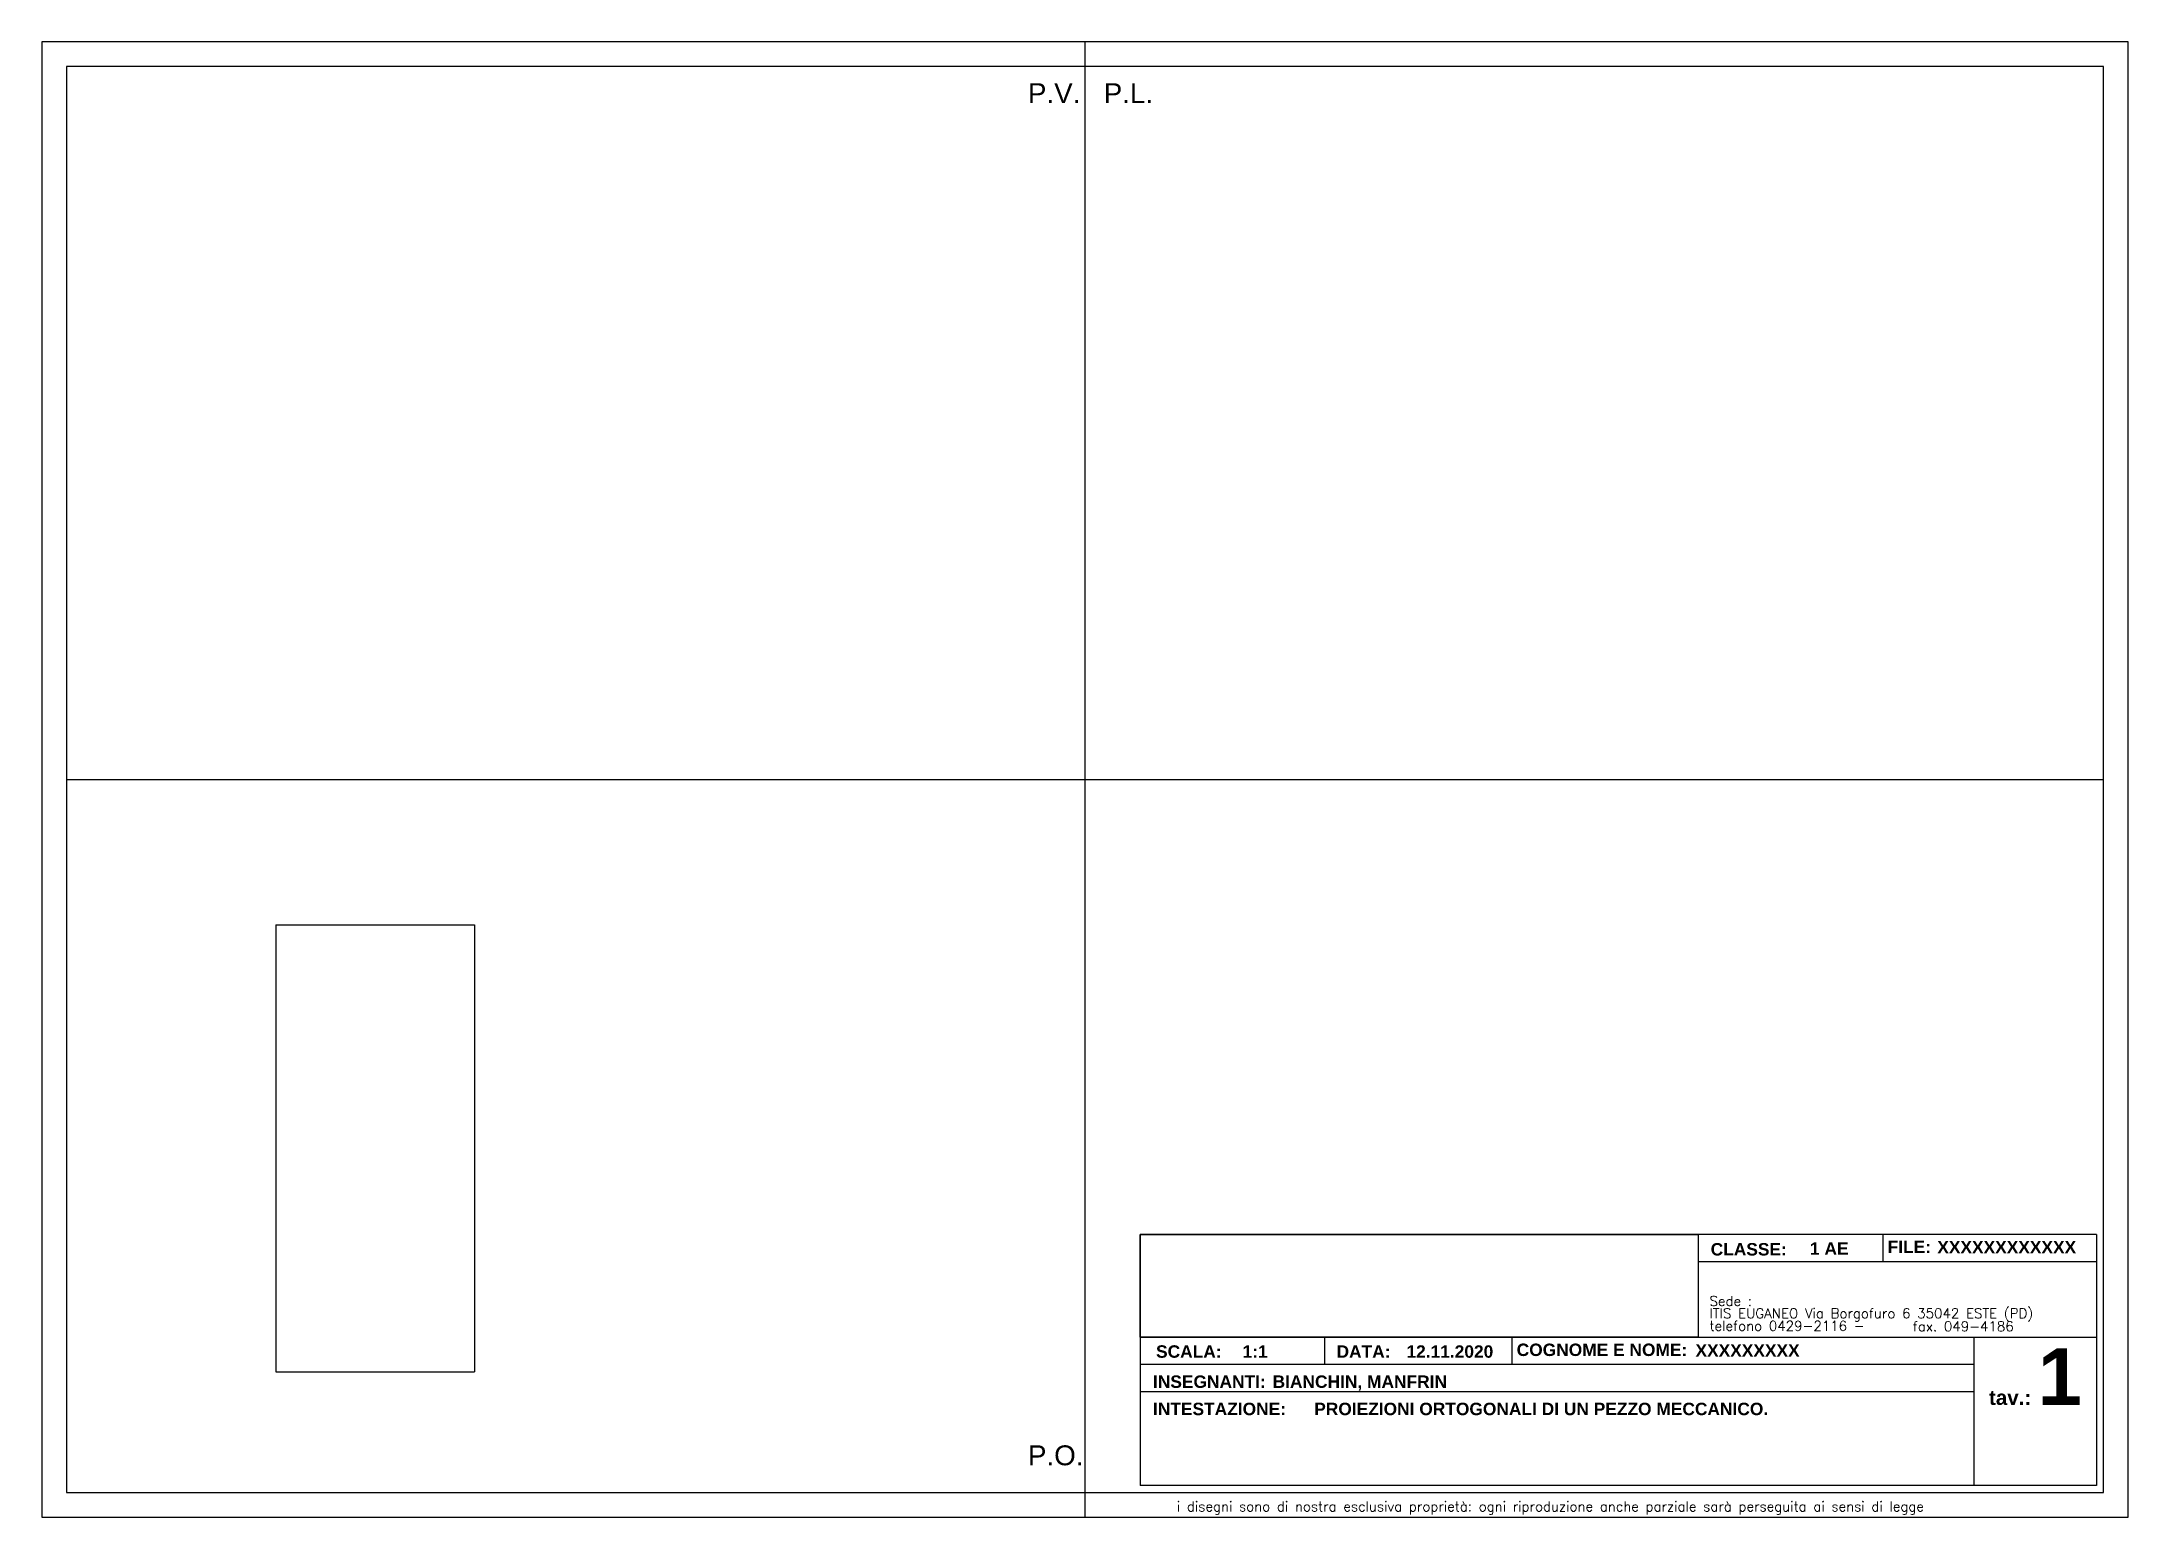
# Model space of a CAD drawing. Extents: x -213 to 981, y -383 to -83.
# Drawn here: x -212.6 to 207.4, y -382.8 to -85.8 of the extents above; entities that cross this region are included whole.
import ezdxf

# ---------------------------------------------------------------- set-up
doc = ezdxf.new("R2010")
doc.units = 0
doc.layers.get('0').update_dxf_attribs({"linetype": 'CONTINUOUS'})
for name, color, linetype in [('Assi', 6, 'CONTINUOUS'), ('Linea Costruzione', 4, 'CONTINUOUS'), ('TESTO', 2, 'CONTINUOUS')]:
    doc.layers.add(name, color=color, linetype=linetype)
doc.styles.add('QUOTE', font='arial.ttf')
doc.styles.add('ROMANS', font='ROMANS.SHX', dxfattribs={"width": 0.65, "height": 8})
doc.styles.add('SANSSERIFBOLD', font='sasb____.pfb', dxfattribs={"height": 3})
picture_1 = doc.add_image_def('image1.jpg', size_in_pixel=(2000, 368))

msp = doc.modelspace()

# ---------------------------------------------------------------- texts
at = {"layer": 'TESTO'}
for s, height, style, p in [('CLASSE:', 2.5, 'SANSSERIFBOLD', (123.30158, -330.07084)), ('1 AE', 2.5, 'SANSSERIFBOLD', (143.2923, -329.92029)), ('FILE:', 2.5, 'SANSSERIFBOLD', (158.91727, -329.57475)), ('XXXXXXXXXXXX', 2.5, 'SANSSERIFBOLD', (168.92012, -329.64934)), ('Sede : ', 1.974495, 'ROMANS', (123.07615, -340.23463)), ('telefono 0429-2116 -  ', 1.9744954, 'ROMANS', (123.07615, -345.22593)), ('ITIS EUGANEO Via Borgofuro 6 35042 ESTE (PD)', 1.9744954, 'ROMANS', (123.07615, -342.68722)), ('fax. 049-4186', 1.9744954, 'ROMANS', (163.98953, -345.31063)), ('SCALA:', 2.5, 'SANSSERIFBOLD', (11.66297, -350.64971)), ('1:1', 2.5, 'SANSSERIFBOLD', (29.08973, -350.65422)), ('DATA:', 2.5, 'SANSSERIFBOLD', (47.99486, -350.64971)), ('12.11.2020', 2.5, 'SANSSERIFBOLD', (62.06688, -350.65422)), ('COGNOME E NOME:', 2.5, 'SANSSERIFBOLD', (84.25267, -350.3028)), ('XXXXXXXXX', 2.5, 'SANSSERIFBOLD', (120.2488, -350.44347)), ('1', 11.37309, 'SANSSERIFBOLD', (189.15309, -360.13111)), ('INSEGNANTI: ', 2.5, 'SANSSERIFBOLD', (11.04696, -356.71774)), ('BIANCHIN, MANFRIN', 2.5, 'SANSSERIFBOLD', (35.11825, -356.71774)), ('INTESTAZIONE: ', 2.5, 'SANSSERIFBOLD', (11.04696, -362.20839)), ('PROIEZIONI ORTOGONALI DI UN PEZZO MECCANICO.', 2.5, 'SANSSERIFBOLD', (43.49906, -362.20839)), ('tav.:', 2.961743, 'SANSSERIFBOLD', (179.32674, -360.14882)), ('i disegni sono di nostra esclusiva proprietà: ogni riproduzione anche parziale sarà perseguita ai sensi di legge', 1.97449544, 'ROMANS', (15.85181, -381.57691))]:
    msp.add_text(s, height=height, dxfattribs=dict(at, style=style)).set_placement(p)
at = {"layer": 'TESTO', "char_height": 4, "attachment_point": 1, "style": 'QUOTE'}
for s, insert in [('P.V.', (-14.12436, -94.11046)), ('P.L.', (1.13294, -94.11046)), ('P.O.', (-14.12436, -368.29246))]:
    msp.add_mtext_dynamic_manual_height_columns(s, width=52.4836963, gutter_width=12.5, heights=[0], dxfattribs=dict(at, insert=insert))

# ---------------------------------------------------------------- linework, layer by layer
for p, q in [((-2.63928, -85.76115), (-2.63928, -90.76115)), ((8.43837, -325.84495), (8.43837, -376.36695)), ((200.95167, -325.84495), (8.43837, -325.84495)), ((120.78768, -325.84495), (120.78768, -346.51722)), ((157.94463, -325.84495), (157.94463, -331.33559)), ((200.95167, -325.84495), (200.95167, -376.36695)), ((200.95167, -331.33559), (120.78768, -331.33559)), ((8.43837, -346.51722), (200.95167, -346.51722)), ((45.59531, -346.51722), (45.59531, -352.00787)), ((83.29011, -346.51722), (83.29011, -352.00787)), ((176.27048, -346.51722), (176.27048, -376.36695)), ((176.27048, -352.00787), (8.43837, -352.00787)), ((176.27048, -357.49851), (8.43837, -357.49851)), ((-2.63928, -377.76115), (-2.63928, -382.76115)), ((200.95167, -376.36695), (8.43837, -376.36695))]:
    msp.add_line(p, q)
at = {"color": 1}
msp.add_line((200.95167, -376.36695), (200.95167, -376.36695), dxfattribs=at)
for points in [[(-212.63928, -382.76115), (207.36072, -382.76115), (207.36072, -85.76115), (-212.63928, -85.76115)], [(-207.63928, -377.76115), (202.36072, -377.76115), (202.36072, -90.76115), (-207.63928, -90.76115)]]:
    msp.add_lwpolyline(points, close=True)
at = {"layer": 'Assi'}
for p, q in [((-2.63928, -90.76115), (-2.63928, -377.76115)), ((-207.63928, -234.26115), (202.36072, -234.26115))]:
    msp.add_line(p, q, dxfattribs=at)
at = {"layer": 'Linea Costruzione'}
for p, q in [((-165.52748, -263.49616), (-125.52748, -263.49616)), ((-165.52748, -263.49616), (-165.52748, -353.49616)), ((-125.52748, -263.49616), (-125.52748, -353.49616)), ((-165.52748, -353.49616), (-125.52748, -353.49616))]:
    msp.add_line(p, q, dxfattribs=at)

msp.set_redraw_order([(e.dxf.handle, doc.entitydb.next_handle()) for e in msp.query("TEXT MTEXT ATTDEF DIMENSION ARC_DIMENSION")])  # texts and dimensions are drawn at this point

# ---------------------------------------------------------------- pictures from other files: only their frames are drawn
image = msp.add_image(picture_1, insert=(8.43837, -346.51722), size_in_units=(112.34932, 20.67227))
image.dxf.flags = 7

doc.saveas('drawing.dxf')
